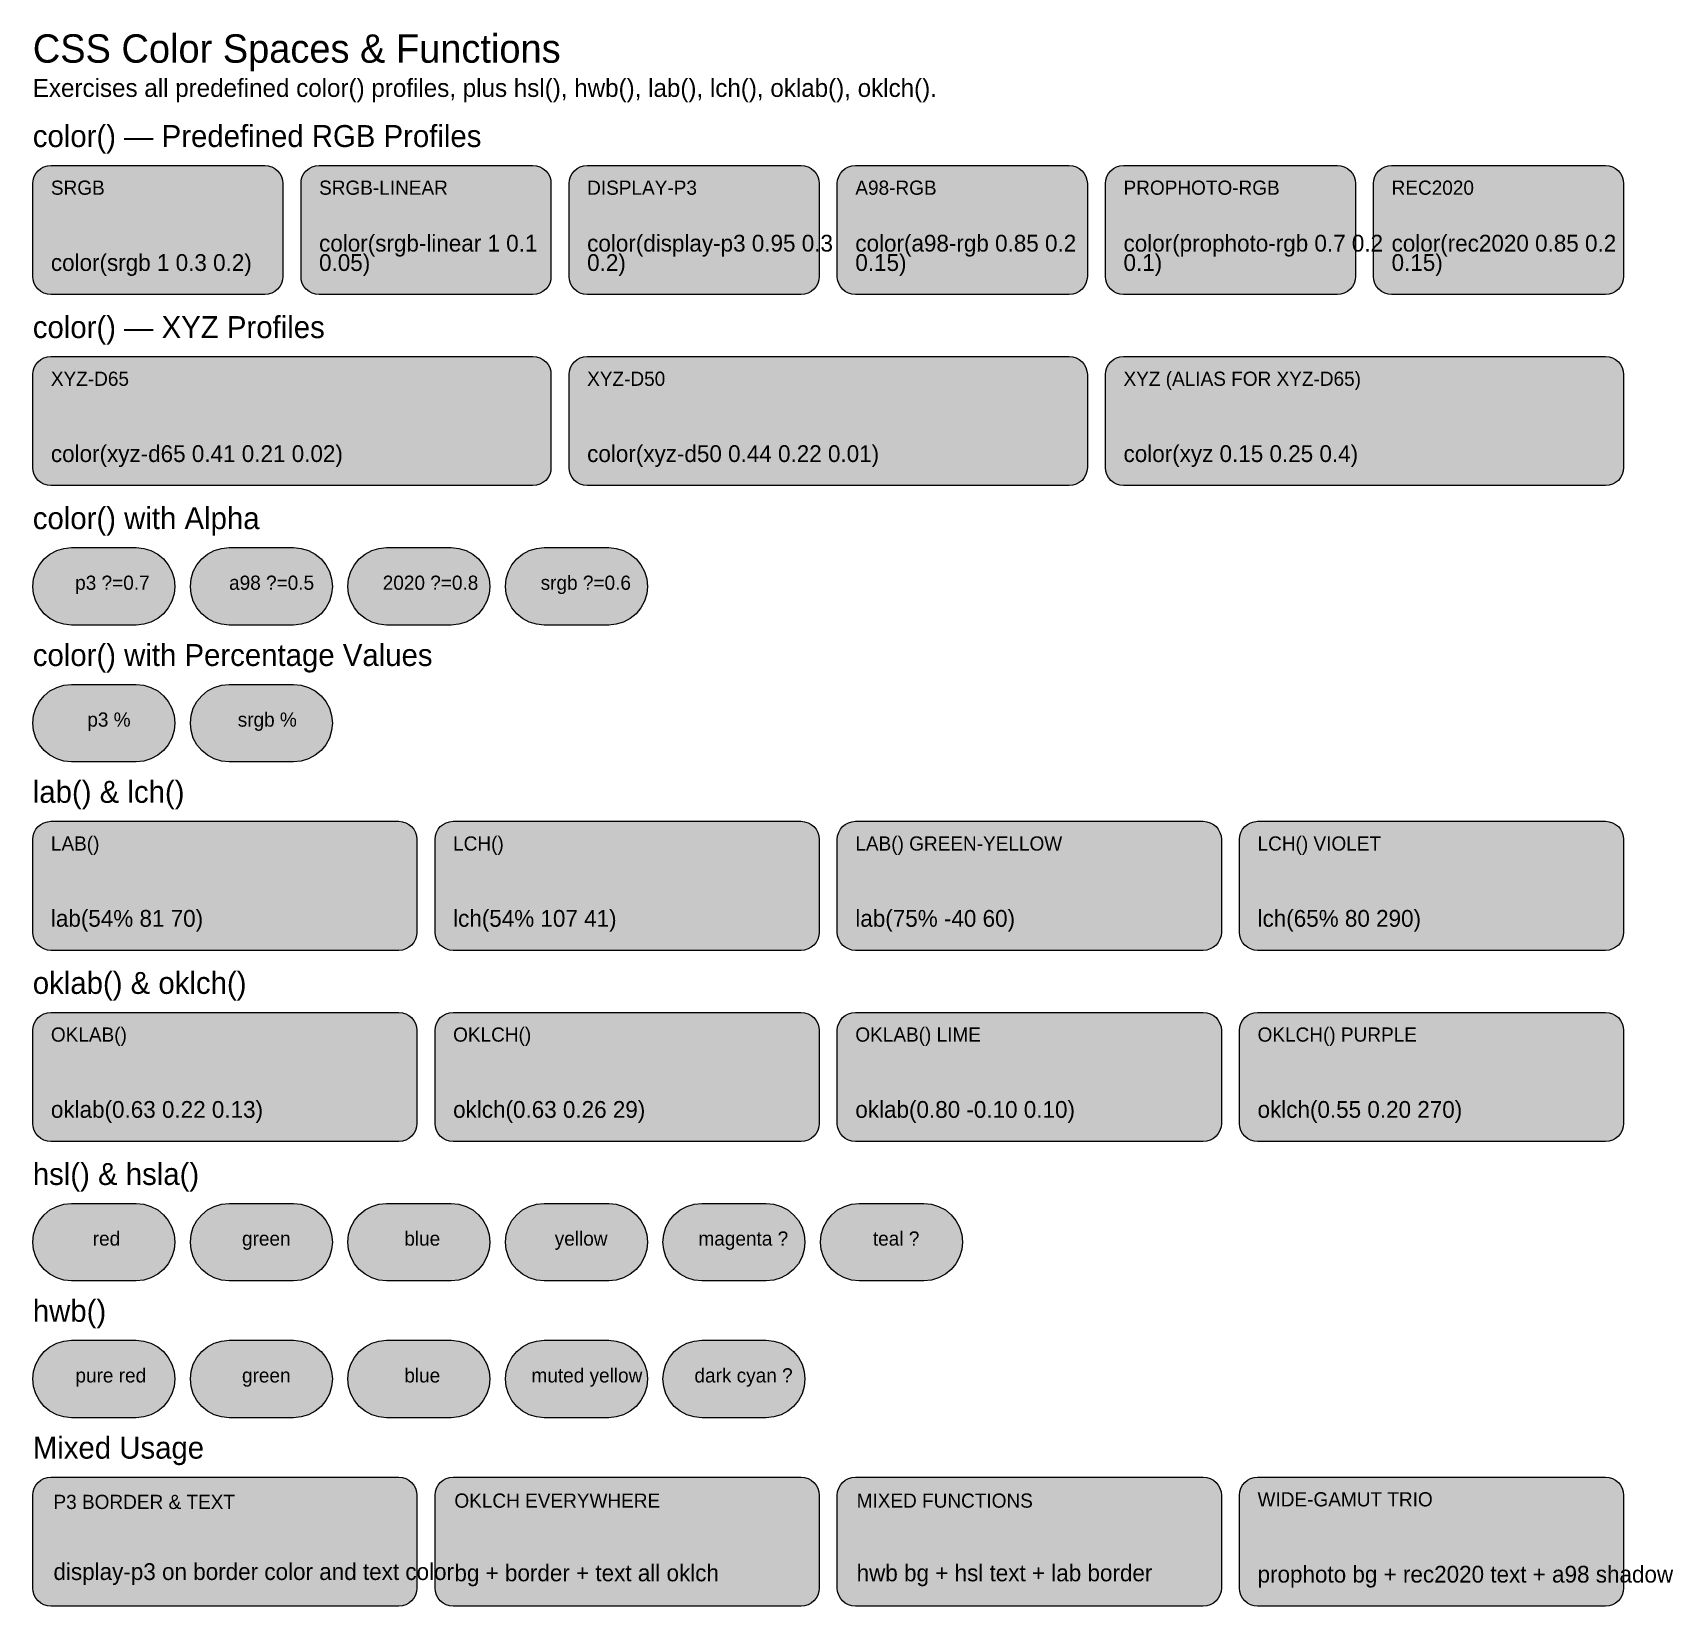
# Model space of a CAD drawing. Extents: x 24 to 1294, y 44 to 1263.
import ezdxf

# ---------------------------------------------------------------- set-up
doc = ezdxf.new("R2010")
doc.units = 0

msp = doc.modelspace()

# ---------------------------------------------------------------- texts
at = {"true_color": 0x1f2937}
for s, height, p in [('CSS Color Spaces & Functions', 22, (24, 1240)), ('Exercises all predefined color() profiles, plus hsl(), hwb(), lab(), lch(), oklab(), oklch().', 14, (24, 1213.5)), ('color() — Predefined RGB Profiles', 17, (24, 1174.7)), ('color() — XYZ Profiles', 17, (24, 1026.7)), ('color() with Alpha', 17, (24, 878.7)), ('color() with Percentage Values', 17, (24, 772.7)), ('lab() & lch()', 17, (24, 666.7)), ('oklab() & oklch()', 17, (24, 518.7)), ('hsl() & hsla()', 17, (24, 370.7)), ('hwb()', 17, (24, 264.7)), ('Mixed Usage', 17, (24, 158.7))]:
    msp.add_text(s, height=height, dxfattribs=at).set_placement(p)
at = {"true_color": 0xffffff}
for s, height, p in [('SRGB', 11, (38, 1137.7)), ('SRGB-LINEAR', 11, (245.7, 1137.7)), ('DISPLAY-P3', 11, (453.3, 1137.7)), ('A98-RGB', 11, (661, 1137.7)), ('PROPHOTO-RGB', 11, (868.7, 1137.7)), ('REC2020', 11, (1076.3, 1137.7)), ('color(srgb-linear 1 0.1', 13, (245.7, 1093.7)), ('color(display-p3 0.95 0.3', 13, (453.3, 1093.7)), ('color(a98-rgb 0.85 0.2', 13, (661, 1093.7)), ('color(prophoto-rgb 0.7 0.2', 13, (868.7, 1093.7)), ('color(rec2020 0.85 0.2', 13, (1076.3, 1093.7)), ('color(srgb 1 0.3 0.2)', 13, (38, 1078.7)), ('0.05)', 13, (245.7, 1078.7)), ('0.2)', 13, (453.3, 1078.7)), ('0.15)', 13, (661, 1078.7)), ('0.1)', 13, (868.7, 1078.7)), ('0.15)', 13, (1076.3, 1078.7)), ('XYZ-D65', 11, (38, 989.7)), ('XYZ-D50', 11, (453.3, 989.7)), ('XYZ (ALIAS FOR XYZ-D65)', 11, (868.7, 989.7)), ('color(xyz-d65 0.41 0.21 0.02)', 13, (38, 930.7)), ('color(xyz-d50 0.44 0.22 0.01)', 13, (453.3, 930.7)), ('color(xyz 0.15 0.25 0.4)', 13, (868.7, 930.7)), ('p3 ?=0.7', 11, (56.8, 831.7)), ('a98 ?=0.5', 11, (176, 831.7)), ('2020 ?=0.8', 11, (295, 831.7)), ('srgb ?=0.6', 11, (417.3, 831.7)), ('srgb %', 11, (182.7, 725.7)), ('p3 %', 11, (66.2, 725.7)), ('LAB()', 11, (38, 629.7)), ('LCH()', 11, (349.5, 629.7)), ('LCH() VIOLET', 11, (972.5, 629.7)), ('lab(54% 81 70)', 13, (38, 570.7)), ('lch(54% 107 41)', 13, (349.5, 570.7)), ('lch(65% 80 290)', 13, (972.5, 570.7)), ('OKLAB()', 11, (38, 481.7)), ('OKLCH()', 11, (349.5, 481.7)), ('OKLCH() PURPLE', 11, (972.5, 481.7)), ('oklab(0.63 0.22 0.13)', 13, (38, 422.7)), ('oklch(0.63 0.26 29)', 13, (349.5, 422.7)), ('oklch(0.55 0.20 270)', 13, (972.5, 422.7)), ('red', 11, (70.4, 323.7)), ('green', 11, (186, 323.7)), ('blue', 11, (311.7, 323.7)), ('magenta ?', 11, (539.5, 323.7)), ('teal ?', 11, (674.6, 323.7)), ('pure red', 11, (57, 217.7)), ('blue', 11, (311.7, 217.7)), ('dark cyan ?', 11, (536.4, 217.7)), ('green', 11, (186, 217.7))]:
    msp.add_text(s, height=height, dxfattribs=at).set_placement(p)
at = {"true_color": 0x111111}
for s, height, p in [('LAB() GREEN-YELLOW', 11, (661, 629.7)), ('lab(75% -40 60)', 13, (661, 570.7)), ('OKLAB() LIME', 11, (661, 481.7)), ('oklab(0.80 -0.10 0.10)', 13, (661, 422.7)), ('yellow', 11, (428.2, 323.7)), ('muted yellow', 11, (410.2, 217.7))]:
    msp.add_text(s, height=height, dxfattribs=at).set_placement(p)
at = {"true_color": 0xa80021}
for s, height, p in [('P3 BORDER & TEXT', 11, (40, 119.7)), ('display-p3 on border color and text color', 13, (40, 64.7))]:
    msp.add_text(s, height=height, dxfattribs=at).set_placement(p)
at = {"true_color": 0x55120b}
for s, height, p in [('OKLCH EVERYWHERE', 11, (350.5, 120.7)), ('bg + border + text all oklch', 13, (350.5, 63.7))]:
    msp.add_text(s, height=height, dxfattribs=at).set_placement(p)
at = {"true_color": 0xffffb3}
for s, height, p in [('MIXED FUNCTIONS', 11, (662, 120.7)), ('hwb bg + hsl text + lab border', 13, (662, 63.7))]:
    msp.add_text(s, height=height, dxfattribs=at).set_placement(p)
at = {"true_color": 0xf5f4da}
for s, height, p in [('WIDE-GAMUT TRIO', 11, (972.5, 121.7)), ('prophoto bg + rec2020 text + a98 shadow', 13, (972.5, 62.7))]:
    msp.add_text(s, height=height, dxfattribs=at).set_placement(p)

# ---------------------------------------------------------------- hatches: boundary and pattern name
at = {"true_color": 0xff4d33}
msp.add_hatch(color=256, dxfattribs=at).paths.add_polyline_path([(38, 1160.4), (203.7, 1160.4), (203.7, 1160.4), (206.4, 1160.1), (209, 1159.3), (211.4, 1158), (213.6, 1156.3), (215.3, 1154.2), (216.6, 1151.8), (217.4, 1149.1), (217.7, 1146.4), (217.7, 1074.4), (217.7, 1074.4), (217.4, 1071.7), (216.6, 1069), (215.3, 1066.6), (213.6, 1064.5), (211.4, 1062.8), (209, 1061.5), (206.4, 1060.7), (203.7, 1060.4), (38, 1060.4), (38, 1060.4), (35.3, 1060.7), (32.6, 1061.5), (30.2, 1062.8), (28.1, 1064.5), (26.4, 1066.6), (25.1, 1069), (24.3, 1071.7), (24, 1074.4), (24, 1146.4), (24, 1146.4), (24.3, 1149.1), (25.1, 1151.8), (26.4, 1154.2), (28.1, 1156.3), (30.2, 1158), (32.6, 1159.3), (35.3, 1160.1), (38, 1160.4)], flags=0)
at = {"true_color": 0xff593f}
msp.add_hatch(color=256, dxfattribs=at).paths.add_polyline_path([(245.7, 1160.4), (411.3, 1160.4), (411.3, 1160.4), (414.1, 1160.1), (416.7, 1159.3), (419.1, 1158), (421.2, 1156.3), (423, 1154.2), (424.3, 1151.8), (425.1, 1149.1), (425.3, 1146.4), (425.3, 1074.4), (425.3, 1074.4), (425.1, 1071.7), (424.3, 1069), (423, 1066.6), (421.2, 1064.5), (419.1, 1062.8), (416.7, 1061.5), (414.1, 1060.7), (411.3, 1060.4), (245.7, 1060.4), (245.7, 1060.4), (242.9, 1060.7), (240.3, 1061.5), (237.9, 1062.8), (235.8, 1064.5), (234, 1066.6), (232.7, 1069), (231.9, 1071.7), (231.7, 1074.4), (231.7, 1146.4), (231.7, 1146.4), (231.9, 1149.1), (232.7, 1151.8), (234, 1154.2), (235.8, 1156.3), (237.9, 1158), (240.3, 1159.3), (242.9, 1160.1), (245.7, 1160.4)], flags=0)
at = {"true_color": 0xff381e}
msp.add_hatch(color=256, dxfattribs=at).paths.add_polyline_path([(453.3, 1160.4), (619, 1160.4), (619, 1160.4), (621.7, 1160.1), (624.4, 1159.3), (626.8, 1158), (628.9, 1156.3), (630.6, 1154.2), (631.9, 1151.8), (632.7, 1149.1), (633, 1146.4), (633, 1074.4), (633, 1074.4), (632.7, 1071.7), (631.9, 1069), (630.6, 1066.6), (628.9, 1064.5), (626.8, 1062.8), (624.4, 1061.5), (621.7, 1060.7), (619, 1060.4), (453.3, 1060.4), (453.3, 1060.4), (450.6, 1060.7), (448, 1061.5), (445.6, 1062.8), (443.4, 1064.5), (441.7, 1066.6), (440.4, 1069), (439.6, 1071.7), (439.3, 1074.4), (439.3, 1146.4), (439.3, 1146.4), (439.6, 1149.1), (440.4, 1151.8), (441.7, 1154.2), (443.4, 1156.3), (445.6, 1158), (448, 1159.3), (450.6, 1160.1), (453.3, 1160.4)], flags=0)
at = {"true_color": 0xfb3021}
msp.add_hatch(color=256, dxfattribs=at).paths.add_polyline_path([(661, 1160.4), (826.7, 1160.4), (826.7, 1160.4), (829.4, 1160.1), (832, 1159.3), (834.4, 1158), (836.6, 1156.3), (838.3, 1154.2), (839.6, 1151.8), (840.4, 1149.1), (840.7, 1146.4), (840.7, 1074.4), (840.7, 1074.4), (840.4, 1071.7), (839.6, 1069), (838.3, 1066.6), (836.6, 1064.5), (834.4, 1062.8), (832, 1061.5), (829.4, 1060.7), (826.7, 1060.4), (661, 1060.4), (661, 1060.4), (658.3, 1060.7), (655.6, 1061.5), (653.2, 1062.8), (651.1, 1064.5), (649.4, 1066.6), (648.1, 1069), (647.3, 1071.7), (647, 1074.4), (647, 1146.4), (647, 1146.4), (647.3, 1149.1), (648.1, 1151.8), (649.4, 1154.2), (651.1, 1156.3), (653.2, 1158), (655.6, 1159.3), (658.3, 1160.1), (661, 1160.4)], flags=0)
at = {"true_color": 0xff0011}
msp.add_hatch(color=256, dxfattribs=at).paths.add_polyline_path([(868.7, 1160.4), (1034.3, 1160.4), (1034.3, 1160.4), (1037.1, 1160.1), (1039.7, 1159.3), (1042.1, 1158), (1044.2, 1156.3), (1046, 1154.2), (1047.3, 1151.8), (1048.1, 1149.1), (1048.3, 1146.4), (1048.3, 1074.4), (1048.3, 1074.4), (1048.1, 1071.7), (1047.3, 1069), (1046, 1066.6), (1044.2, 1064.5), (1042.1, 1062.8), (1039.7, 1061.5), (1037.1, 1060.7), (1034.3, 1060.4), (868.7, 1060.4), (868.7, 1060.4), (865.9, 1060.7), (863.3, 1061.5), (860.9, 1062.8), (858.8, 1064.5), (857, 1066.6), (855.7, 1069), (854.9, 1071.7), (854.7, 1074.4), (854.7, 1146.4), (854.7, 1146.4), (854.9, 1149.1), (855.7, 1151.8), (857, 1154.2), (858.8, 1156.3), (860.9, 1158), (863.3, 1159.3), (865.9, 1160.1), (868.7, 1160.4)], flags=0)
at = {"true_color": 0xff002a}
msp.add_hatch(color=256, dxfattribs=at).paths.add_polyline_path([(1076.3, 1160.4), (1242, 1160.4), (1242, 1160.4), (1244.7, 1160.1), (1247.4, 1159.3), (1249.8, 1158), (1251.9, 1156.3), (1253.6, 1154.2), (1254.9, 1151.8), (1255.7, 1149.1), (1256, 1146.4), (1256, 1074.4), (1256, 1074.4), (1255.7, 1071.7), (1254.9, 1069), (1253.6, 1066.6), (1251.9, 1064.5), (1249.8, 1062.8), (1247.4, 1061.5), (1244.7, 1060.7), (1242, 1060.4), (1076.3, 1060.4), (1076.3, 1060.4), (1073.6, 1060.7), (1071, 1061.5), (1068.6, 1062.8), (1066.4, 1064.5), (1064.7, 1066.6), (1063.4, 1069), (1062.6, 1071.7), (1062.3, 1074.4), (1062.3, 1146.4), (1062.3, 1146.4), (1062.6, 1149.1), (1063.4, 1151.8), (1064.7, 1154.2), (1066.4, 1156.3), (1068.6, 1158), (1071, 1159.3), (1073.6, 1160.1), (1076.3, 1160.4)], flags=0)
at = {"true_color": 0xff0004}
msp.add_hatch(color=256, dxfattribs=at).paths.add_polyline_path([(38, 1012.4), (411.3, 1012.4), (411.3, 1012.4), (414.1, 1012.1), (416.7, 1011.3), (419.1, 1010), (421.2, 1008.3), (423, 1006.2), (424.3, 1003.8), (425.1, 1001.1), (425.3, 998.4), (425.3, 926.4), (425.3, 926.4), (425.1, 923.7), (424.3, 921), (423, 918.6), (421.2, 916.5), (419.1, 914.8), (416.7, 913.5), (414.1, 912.7), (411.3, 912.4), (38, 912.4), (38, 912.4), (35.3, 912.7), (32.6, 913.5), (30.2, 914.8), (28.1, 916.5), (26.4, 918.6), (25.1, 921), (24.3, 923.7), (24, 926.4), (24, 998.4), (24, 998.4), (24.3, 1001.1), (25.1, 1003.8), (26.4, 1006.2), (28.1, 1008.3), (30.2, 1010), (32.6, 1011.3), (35.3, 1012.1), (38, 1012.4)], flags=0)
at = {"true_color": 0xff0000}
for points in [[(453.3, 1012.4), (826.7, 1012.4), (826.7, 1012.4), (829.4, 1012.1), (832, 1011.3), (834.4, 1010), (836.6, 1008.3), (838.3, 1006.2), (839.6, 1003.8), (840.4, 1001.1), (840.7, 998.4), (840.7, 926.4), (840.7, 926.4), (840.4, 923.7), (839.6, 921), (838.3, 918.6), (836.6, 916.5), (834.4, 914.8), (832, 913.5), (829.4, 912.7), (826.7, 912.4), (453.3, 912.4), (453.3, 912.4), (450.6, 912.7), (448, 913.5), (445.6, 914.8), (443.4, 916.5), (441.7, 918.6), (440.4, 921), (439.6, 923.7), (439.3, 926.4), (439.3, 998.4), (439.3, 998.4), (439.6, 1001.1), (440.4, 1003.8), (441.7, 1006.2), (443.4, 1008.3), (445.6, 1010), (448, 1011.3), (450.6, 1012.1), (453.3, 1012.4)], [(54, 356.4), (104, 356.4), (104, 356.4), (109.9, 355.8), (115.5, 354.1), (120.7, 351.4), (125.2, 347.6), (128.9, 343.1), (131.7, 337.9), (133.4, 332.3), (134, 326.4), (134, 326.4), (134, 326.4), (133.4, 320.6), (131.7, 314.9), (128.9, 309.7), (125.2, 305.2), (120.7, 301.5), (115.5, 298.7), (109.9, 297), (104, 296.4), (54, 296.4), (54, 296.4), (48.1, 297), (42.5, 298.7), (37.3, 301.5), (32.8, 305.2), (29.1, 309.7), (26.3, 314.9), (24.6, 320.6), (24, 326.4), (24, 326.4), (24, 326.4), (24.6, 332.3), (26.3, 337.9), (29.1, 343.1), (32.8, 347.6), (37.3, 351.4), (42.5, 354.1), (48.1, 355.8), (54, 356.4)], [(54, 250.4), (104, 250.4), (104, 250.4), (109.9, 249.8), (115.5, 248.1), (120.7, 245.4), (125.2, 241.6), (128.9, 237.1), (131.7, 231.9), (133.4, 226.3), (134, 220.4), (134, 220.4), (134, 220.4), (133.4, 214.6), (131.7, 208.9), (128.9, 203.7), (125.2, 199.2), (120.7, 195.5), (115.5, 192.7), (109.9, 191), (104, 190.4), (54, 190.4), (54, 190.4), (48.1, 191), (42.5, 192.7), (37.3, 195.5), (32.8, 199.2), (29.1, 203.7), (26.3, 208.9), (24.6, 214.6), (24, 220.4), (24, 220.4), (24, 220.4), (24.6, 226.3), (26.3, 231.9), (29.1, 237.1), (32.8, 241.6), (37.3, 245.4), (42.5, 248.1), (48.1, 249.8), (54, 250.4)]]:
    msp.add_hatch(color=256, dxfattribs=at).paths.add_polyline_path(points, flags=0)
at = {"true_color": 0x009ea6}
msp.add_hatch(color=256, dxfattribs=at).paths.add_polyline_path([(868.7, 1012.4), (1242, 1012.4), (1242, 1012.4), (1244.7, 1012.1), (1247.4, 1011.3), (1249.8, 1010), (1251.9, 1008.3), (1253.6, 1006.2), (1254.9, 1003.8), (1255.7, 1001.1), (1256, 998.4), (1256, 926.4), (1256, 926.4), (1255.7, 923.7), (1254.9, 921), (1253.6, 918.6), (1251.9, 916.5), (1249.8, 914.8), (1247.4, 913.5), (1244.7, 912.7), (1242, 912.4), (868.7, 912.4), (868.7, 912.4), (865.9, 912.7), (863.3, 913.5), (860.9, 914.8), (858.8, 916.5), (857, 918.6), (855.7, 921), (854.9, 923.7), (854.7, 926.4), (854.7, 998.4), (854.7, 998.4), (854.9, 1001.1), (855.7, 1003.8), (857, 1006.2), (858.8, 1008.3), (860.9, 1010), (863.3, 1011.3), (865.9, 1012.1), (868.7, 1012.4)], flags=0)
at = {"true_color": 0x00d058}
msp.add_hatch(color=256, dxfattribs=at).paths.add_polyline_path([(54, 864.4), (104, 864.4), (104, 864.4), (109.9, 863.8), (115.5, 862.1), (120.7, 859.4), (125.2, 855.6), (128.9, 851.1), (131.7, 845.9), (133.4, 840.3), (134, 834.4), (134, 834.4), (134, 834.4), (133.4, 828.6), (131.7, 822.9), (128.9, 817.7), (125.2, 813.2), (120.7, 809.5), (115.5, 806.7), (109.9, 805), (104, 804.4), (54, 804.4), (54, 804.4), (48.1, 805), (42.5, 806.7), (37.3, 809.5), (32.8, 813.2), (29.1, 817.7), (26.3, 822.9), (24.6, 828.6), (24, 834.4), (24, 834.4), (24, 834.4), (24.6, 840.3), (26.3, 845.9), (29.1, 851.1), (32.8, 855.6), (37.3, 859.4), (42.5, 862.1), (48.1, 863.8), (54, 864.4)], flags=0)
at = {"true_color": 0x9513eb}
msp.add_hatch(color=256, dxfattribs=at).paths.add_polyline_path([(176, 864.4), (226, 864.4), (226, 864.4), (231.9, 863.8), (237.5, 862.1), (242.7, 859.4), (247.2, 855.6), (250.9, 851.1), (253.7, 845.9), (255.4, 840.3), (256, 834.4), (256, 834.4), (256, 834.4), (255.4, 828.6), (253.7, 822.9), (250.9, 817.7), (247.2, 813.2), (242.7, 809.5), (237.5, 806.7), (231.9, 805), (226, 804.4), (176, 804.4), (176, 804.4), (170.1, 805), (164.5, 806.7), (159.3, 809.5), (154.8, 813.2), (151.1, 817.7), (148.3, 822.9), (146.6, 828.6), (146, 834.4), (146, 834.4), (146, 834.4), (146.6, 840.3), (148.3, 845.9), (151.1, 851.1), (154.8, 855.6), (159.3, 859.4), (164.5, 862.1), (170.1, 863.8), (176, 864.4)], flags=0)
at = {"true_color": 0x00c31b}
msp.add_hatch(color=256, dxfattribs=at).paths.add_polyline_path([(298, 864.4), (348, 864.4), (348, 864.4), (353.9, 863.8), (359.5, 862.1), (364.7, 859.4), (369.2, 855.6), (372.9, 851.1), (375.7, 845.9), (377.4, 840.3), (378, 834.4), (378, 834.4), (378, 834.4), (377.4, 828.6), (375.7, 822.9), (372.9, 817.7), (369.2, 813.2), (364.7, 809.5), (359.5, 806.7), (353.9, 805), (348, 804.4), (298, 804.4), (298, 804.4), (292.1, 805), (286.5, 806.7), (281.3, 809.5), (276.8, 813.2), (273.1, 817.7), (270.3, 822.9), (268.6, 828.6), (268, 834.4), (268, 834.4), (268, 834.4), (268.6, 840.3), (270.3, 845.9), (273.1, 851.1), (276.8, 855.6), (281.3, 859.4), (286.5, 862.1), (292.1, 863.8), (298, 864.4)], flags=0)
at = {"true_color": 0x1a66f2}
msp.add_hatch(color=256, dxfattribs=at).paths.add_polyline_path([(420, 864.4), (470, 864.4), (470, 864.4), (475.9, 863.8), (481.5, 862.1), (486.7, 859.4), (491.2, 855.6), (494.9, 851.1), (497.7, 845.9), (499.4, 840.3), (500, 834.4), (500, 834.4), (500, 834.4), (499.4, 828.6), (497.7, 822.9), (494.9, 817.7), (491.2, 813.2), (486.7, 809.5), (481.5, 806.7), (475.9, 805), (470, 804.4), (420, 804.4), (420, 804.4), (414.1, 805), (408.5, 806.7), (403.3, 809.5), (398.8, 813.2), (395.1, 817.7), (392.3, 822.9), (390.6, 828.6), (390, 834.4), (390, 834.4), (390, 834.4), (390.6, 840.3), (392.3, 845.9), (395.1, 851.1), (398.8, 855.6), (403.3, 859.4), (408.5, 862.1), (414.1, 863.8), (420, 864.4)], flags=0)
at = {"true_color": 0xf93b21}
msp.add_hatch(color=256, dxfattribs=at).paths.add_polyline_path([(54, 758.4), (104, 758.4), (104, 758.4), (109.9, 757.8), (115.5, 756.1), (120.7, 753.4), (125.2, 749.6), (128.9, 745.1), (131.7, 739.9), (133.4, 734.3), (134, 728.4), (134, 728.4), (134, 728.4), (133.4, 722.6), (131.7, 716.9), (128.9, 711.7), (125.2, 707.2), (120.7, 703.5), (115.5, 700.7), (109.9, 699), (104, 698.4), (54, 698.4), (54, 698.4), (48.1, 699), (42.5, 700.7), (37.3, 703.5), (32.8, 707.2), (29.1, 711.7), (26.3, 716.9), (24.6, 722.6), (24, 728.4), (24, 728.4), (24, 728.4), (24.6, 734.3), (26.3, 739.9), (29.1, 745.1), (32.8, 749.6), (37.3, 753.4), (42.5, 756.1), (48.1, 757.8), (54, 758.4)], flags=0)
at = {"true_color": 0x3399cc}
for points in [[(176, 758.4), (226, 758.4), (226, 758.4), (231.9, 757.8), (237.5, 756.1), (242.7, 753.4), (247.2, 749.6), (250.9, 745.1), (253.7, 739.9), (255.4, 734.3), (256, 728.4), (256, 728.4), (256, 728.4), (255.4, 722.6), (253.7, 716.9), (250.9, 711.7), (247.2, 707.2), (242.7, 703.5), (237.5, 700.7), (231.9, 699), (226, 698.4), (176, 698.4), (176, 698.4), (170.1, 699), (164.5, 700.7), (159.3, 703.5), (154.8, 707.2), (151.1, 711.7), (148.3, 716.9), (146.6, 722.6), (146, 728.4), (146, 728.4), (146, 728.4), (146.6, 734.3), (148.3, 739.9), (151.1, 745.1), (154.8, 749.6), (159.3, 753.4), (164.5, 756.1), (170.1, 757.8), (176, 758.4)], [(664, 356.4), (714, 356.4), (714, 356.4), (719.9, 355.8), (725.5, 354.1), (730.7, 351.4), (735.2, 347.6), (738.9, 343.1), (741.7, 337.9), (743.4, 332.3), (744, 326.4), (744, 326.4), (744, 326.4), (743.4, 320.6), (741.7, 314.9), (738.9, 309.7), (735.2, 305.2), (730.7, 301.5), (725.5, 298.7), (719.9, 297), (714, 296.4), (664, 296.4), (664, 296.4), (658.1, 297), (652.5, 298.7), (647.3, 301.5), (642.8, 305.2), (639.1, 309.7), (636.3, 314.9), (634.6, 320.6), (634, 326.4), (634, 326.4), (634, 326.4), (634.6, 332.3), (636.3, 337.9), (639.1, 343.1), (642.8, 347.6), (647.3, 351.4), (652.5, 354.1), (658.1, 355.8), (664, 356.4)]]:
    msp.add_hatch(color=256, dxfattribs=at).paths.add_polyline_path(points, flags=0)
at = {"true_color": 0xfe0000}
for points in [[(38, 652.4), (307.5, 652.4), (307.5, 652.4), (310.2, 652.1), (312.9, 651.3), (315.3, 650), (317.4, 648.3), (319.1, 646.2), (320.4, 643.8), (321.2, 641.1), (321.5, 638.4), (321.5, 566.4), (321.5, 566.4), (321.2, 563.7), (320.4, 561), (319.1, 558.6), (317.4, 556.5), (315.3, 554.8), (312.9, 553.5), (310.2, 552.7), (307.5, 552.4), (38, 552.4), (38, 552.4), (35.3, 552.7), (32.6, 553.5), (30.2, 554.8), (28.1, 556.5), (26.4, 558.6), (25.1, 561), (24.3, 563.7), (24, 566.4), (24, 638.4), (24, 638.4), (24.3, 641.1), (25.1, 643.8), (26.4, 646.2), (28.1, 648.3), (30.2, 650), (32.6, 651.3), (35.3, 652.1), (38, 652.4)], [(349.5, 652.4), (619, 652.4), (619, 652.4), (621.7, 652.1), (624.4, 651.3), (626.8, 650), (628.9, 648.3), (630.6, 646.2), (631.9, 643.8), (632.7, 641.1), (633, 638.4), (633, 566.4), (633, 566.4), (632.7, 563.7), (631.9, 561), (630.6, 558.6), (628.9, 556.5), (626.8, 554.8), (624.4, 553.5), (621.7, 552.7), (619, 552.4), (349.5, 552.4), (349.5, 552.4), (346.8, 552.7), (344.1, 553.5), (341.7, 554.8), (339.6, 556.5), (337.9, 558.6), (336.6, 561), (335.8, 563.7), (335.5, 566.4), (335.5, 638.4), (335.5, 638.4), (335.8, 641.1), (336.6, 643.8), (337.9, 646.2), (339.6, 648.3), (341.7, 650), (344.1, 651.3), (346.8, 652.1), (349.5, 652.4)]]:
    msp.add_hatch(color=256, dxfattribs=at).paths.add_polyline_path(points, flags=0)
at = {"true_color": 0x84cb3c}
msp.add_hatch(color=256, dxfattribs=at).paths.add_polyline_path([(661, 652.4), (930.5, 652.4), (930.5, 652.4), (933.2, 652.1), (935.9, 651.3), (938.3, 650), (940.4, 648.3), (942.1, 646.2), (943.4, 643.8), (944.2, 641.1), (944.5, 638.4), (944.5, 566.4), (944.5, 566.4), (944.2, 563.7), (943.4, 561), (942.1, 558.6), (940.4, 556.5), (938.3, 554.8), (935.9, 553.5), (933.2, 552.7), (930.5, 552.4), (661, 552.4), (661, 552.4), (658.3, 552.7), (655.6, 553.5), (653.2, 554.8), (651.1, 556.5), (649.4, 558.6), (648.1, 561), (647.3, 563.7), (647, 566.4), (647, 638.4), (647, 638.4), (647.3, 641.1), (648.1, 643.8), (649.4, 646.2), (651.1, 648.3), (653.2, 650), (655.6, 651.3), (658.3, 652.1), (661, 652.4)], flags=0)
at = {"true_color": 0x8691ff}
msp.add_hatch(color=256, dxfattribs=at).paths.add_polyline_path([(972.5, 652.4), (1242, 652.4), (1242, 652.4), (1244.7, 652.1), (1247.4, 651.3), (1249.8, 650), (1251.9, 648.3), (1253.6, 646.2), (1254.9, 643.8), (1255.7, 641.1), (1256, 638.4), (1256, 566.4), (1256, 566.4), (1255.7, 563.7), (1254.9, 561), (1253.6, 558.6), (1251.9, 556.5), (1249.8, 554.8), (1247.4, 553.5), (1244.7, 552.7), (1242, 552.4), (972.5, 552.4), (972.5, 552.4), (969.8, 552.7), (967.1, 553.5), (964.7, 554.8), (962.6, 556.5), (960.9, 558.6), (959.6, 561), (958.8, 563.7), (958.5, 566.4), (958.5, 638.4), (958.5, 638.4), (958.8, 641.1), (959.6, 643.8), (960.9, 646.2), (962.6, 648.3), (964.7, 650), (967.1, 651.3), (969.8, 652.1), (972.5, 652.4)], flags=0)
at = {"true_color": 0xff0f00}
msp.add_hatch(color=256, dxfattribs=at).paths.add_polyline_path([(38, 504.4), (307.5, 504.4), (307.5, 504.4), (310.2, 504.1), (312.9, 503.3), (315.3, 502), (317.4, 500.3), (319.1, 498.2), (320.4, 495.8), (321.2, 493.1), (321.5, 490.4), (321.5, 418.4), (321.5, 418.4), (321.2, 415.7), (320.4, 413), (319.1, 410.6), (317.4, 408.5), (315.3, 406.8), (312.9, 405.5), (310.2, 404.7), (307.5, 404.4), (38, 404.4), (38, 404.4), (35.3, 404.7), (32.6, 405.5), (30.2, 406.8), (28.1, 408.5), (26.4, 410.6), (25.1, 413), (24.3, 415.7), (24, 418.4), (24, 490.4), (24, 490.4), (24.3, 493.1), (25.1, 495.8), (26.4, 498.2), (28.1, 500.3), (30.2, 502), (32.6, 503.3), (35.3, 504.1), (38, 504.4)], flags=0)
at = {"true_color": 0xff0001}
msp.add_hatch(color=256, dxfattribs=at).paths.add_polyline_path([(349.5, 504.4), (619, 504.4), (619, 504.4), (621.7, 504.1), (624.4, 503.3), (626.8, 502), (628.9, 500.3), (630.6, 498.2), (631.9, 495.8), (632.7, 493.1), (633, 490.4), (633, 418.4), (633, 418.4), (632.7, 415.7), (631.9, 413), (630.6, 410.6), (628.9, 408.5), (626.8, 406.8), (624.4, 405.5), (621.7, 404.7), (619, 404.4), (349.5, 404.4), (349.5, 404.4), (346.8, 404.7), (344.1, 405.5), (341.7, 406.8), (339.6, 408.5), (337.9, 410.6), (336.6, 413), (335.8, 415.7), (335.5, 418.4), (335.5, 490.4), (335.5, 490.4), (335.8, 493.1), (336.6, 495.8), (337.9, 498.2), (339.6, 500.3), (341.7, 502), (344.1, 503.3), (346.8, 504.1), (349.5, 504.4)], flags=0)
at = {"true_color": 0x95d272}
msp.add_hatch(color=256, dxfattribs=at).paths.add_polyline_path([(661, 504.4), (930.5, 504.4), (930.5, 504.4), (933.2, 504.1), (935.9, 503.3), (938.3, 502), (940.4, 500.3), (942.1, 498.2), (943.4, 495.8), (944.2, 493.1), (944.5, 490.4), (944.5, 418.4), (944.5, 418.4), (944.2, 415.7), (943.4, 413), (942.1, 410.6), (940.4, 408.5), (938.3, 406.8), (935.9, 405.5), (933.2, 404.7), (930.5, 404.4), (661, 404.4), (661, 404.4), (658.3, 404.7), (655.6, 405.5), (653.2, 406.8), (651.1, 408.5), (649.4, 410.6), (648.1, 413), (647.3, 415.7), (647, 418.4), (647, 490.4), (647, 490.4), (647.3, 493.1), (648.1, 495.8), (649.4, 498.2), (651.1, 500.3), (653.2, 502), (655.6, 503.3), (658.3, 504.1), (661, 504.4)], flags=0)
at = {"true_color": 0x4761e4}
msp.add_hatch(color=256, dxfattribs=at).paths.add_polyline_path([(972.5, 504.4), (1242, 504.4), (1242, 504.4), (1244.7, 504.1), (1247.4, 503.3), (1249.8, 502), (1251.9, 500.3), (1253.6, 498.2), (1254.9, 495.8), (1255.7, 493.1), (1256, 490.4), (1256, 418.4), (1256, 418.4), (1255.7, 415.7), (1254.9, 413), (1253.6, 410.6), (1251.9, 408.5), (1249.8, 406.8), (1247.4, 405.5), (1244.7, 404.7), (1242, 404.4), (972.5, 404.4), (972.5, 404.4), (969.8, 404.7), (967.1, 405.5), (964.7, 406.8), (962.6, 408.5), (960.9, 410.6), (959.6, 413), (958.8, 415.7), (958.5, 418.4), (958.5, 490.4), (958.5, 490.4), (958.8, 493.1), (959.6, 495.8), (960.9, 498.2), (962.6, 500.3), (964.7, 502), (967.1, 503.3), (969.8, 504.1), (972.5, 504.4)], flags=0)
at = {"true_color": 0x14b814}
msp.add_hatch(color=256, dxfattribs=at).paths.add_polyline_path([(176, 356.4), (226, 356.4), (226, 356.4), (231.9, 355.8), (237.5, 354.1), (242.7, 351.4), (247.2, 347.6), (250.9, 343.1), (253.7, 337.9), (255.4, 332.3), (256, 326.4), (256, 326.4), (256, 326.4), (255.4, 320.6), (253.7, 314.9), (250.9, 309.7), (247.2, 305.2), (242.7, 301.5), (237.5, 298.7), (231.9, 297), (226, 296.4), (176, 296.4), (176, 296.4), (170.1, 297), (164.5, 298.7), (159.3, 301.5), (154.8, 305.2), (151.1, 309.7), (148.3, 314.9), (146.6, 320.6), (146, 326.4), (146, 326.4), (146, 326.4), (146.6, 332.3), (148.3, 337.9), (151.1, 343.1), (154.8, 347.6), (159.3, 351.4), (164.5, 354.1), (170.1, 355.8), (176, 356.4)], flags=0)
at = {"true_color": 0x3d3df5}
msp.add_hatch(color=256, dxfattribs=at).paths.add_polyline_path([(298, 356.4), (348, 356.4), (348, 356.4), (353.9, 355.8), (359.5, 354.1), (364.7, 351.4), (369.2, 347.6), (372.9, 343.1), (375.7, 337.9), (377.4, 332.3), (378, 326.4), (378, 326.4), (378, 326.4), (377.4, 320.6), (375.7, 314.9), (372.9, 309.7), (369.2, 305.2), (364.7, 301.5), (359.5, 298.7), (353.9, 297), (348, 296.4), (298, 296.4), (298, 296.4), (292.1, 297), (286.5, 298.7), (281.3, 301.5), (276.8, 305.2), (273.1, 309.7), (270.3, 314.9), (268.6, 320.6), (268, 326.4), (268, 326.4), (268, 326.4), (268.6, 332.3), (270.3, 337.9), (273.1, 343.1), (276.8, 347.6), (281.3, 351.4), (286.5, 354.1), (292.1, 355.8), (298, 356.4)], flags=0)
at = {"true_color": 0xffff00}
msp.add_hatch(color=256, dxfattribs=at).paths.add_polyline_path([(420, 356.4), (470, 356.4), (470, 356.4), (475.9, 355.8), (481.5, 354.1), (486.7, 351.4), (491.2, 347.6), (494.9, 343.1), (497.7, 337.9), (499.4, 332.3), (500, 326.4), (500, 326.4), (500, 326.4), (499.4, 320.6), (497.7, 314.9), (494.9, 309.7), (491.2, 305.2), (486.7, 301.5), (481.5, 298.7), (475.9, 297), (470, 296.4), (420, 296.4), (420, 296.4), (414.1, 297), (408.5, 298.7), (403.3, 301.5), (398.8, 305.2), (395.1, 309.7), (392.3, 314.9), (390.6, 320.6), (390, 326.4), (390, 326.4), (390, 326.4), (390.6, 332.3), (392.3, 337.9), (395.1, 343.1), (398.8, 347.6), (403.3, 351.4), (408.5, 354.1), (414.1, 355.8), (420, 356.4)], flags=0)
at = {"true_color": 0xdd3cdd}
msp.add_hatch(color=256, dxfattribs=at).paths.add_polyline_path([(542, 356.4), (592, 356.4), (592, 356.4), (597.9, 355.8), (603.5, 354.1), (608.7, 351.4), (613.2, 347.6), (616.9, 343.1), (619.7, 337.9), (621.4, 332.3), (622, 326.4), (622, 326.4), (622, 326.4), (621.4, 320.6), (619.7, 314.9), (616.9, 309.7), (613.2, 305.2), (608.7, 301.5), (603.5, 298.7), (597.9, 297), (592, 296.4), (542, 296.4), (542, 296.4), (536.1, 297), (530.5, 298.7), (525.3, 301.5), (520.8, 305.2), (517.1, 309.7), (514.3, 314.9), (512.6, 320.6), (512, 326.4), (512, 326.4), (512, 326.4), (512.6, 332.3), (514.3, 337.9), (517.1, 343.1), (520.8, 347.6), (525.3, 351.4), (530.5, 354.1), (536.1, 355.8), (542, 356.4)], flags=0)
at = {"true_color": 0x1ae61a}
msp.add_hatch(color=256, dxfattribs=at).paths.add_polyline_path([(176, 250.4), (226, 250.4), (226, 250.4), (231.9, 249.8), (237.5, 248.1), (242.7, 245.4), (247.2, 241.6), (250.9, 237.1), (253.7, 231.9), (255.4, 226.3), (256, 220.4), (256, 220.4), (256, 220.4), (255.4, 214.6), (253.7, 208.9), (250.9, 203.7), (247.2, 199.2), (242.7, 195.5), (237.5, 192.7), (231.9, 191), (226, 190.4), (176, 190.4), (176, 190.4), (170.1, 191), (164.5, 192.7), (159.3, 195.5), (154.8, 199.2), (151.1, 203.7), (148.3, 208.9), (146.6, 214.6), (146, 220.4), (146, 220.4), (146, 220.4), (146.6, 226.3), (148.3, 231.9), (151.1, 237.1), (154.8, 241.6), (159.3, 245.4), (164.5, 248.1), (170.1, 249.8), (176, 250.4)], flags=0)
at = {"true_color": 0x3333cc}
msp.add_hatch(color=256, dxfattribs=at).paths.add_polyline_path([(298, 250.4), (348, 250.4), (348, 250.4), (353.9, 249.8), (359.5, 248.1), (364.7, 245.4), (369.2, 241.6), (372.9, 237.1), (375.7, 231.9), (377.4, 226.3), (378, 220.4), (378, 220.4), (378, 220.4), (377.4, 214.6), (375.7, 208.9), (372.9, 203.7), (369.2, 199.2), (364.7, 195.5), (359.5, 192.7), (353.9, 191), (348, 190.4), (298, 190.4), (298, 190.4), (292.1, 191), (286.5, 192.7), (281.3, 195.5), (276.8, 199.2), (273.1, 203.7), (270.3, 208.9), (268.6, 214.6), (268, 220.4), (268, 220.4), (268, 220.4), (268.6, 226.3), (270.3, 231.9), (273.1, 237.1), (276.8, 241.6), (281.3, 245.4), (286.5, 248.1), (292.1, 249.8), (298, 250.4)], flags=0)
at = {"true_color": 0xe6e64d}
msp.add_hatch(color=256, dxfattribs=at).paths.add_polyline_path([(420, 250.4), (470, 250.4), (470, 250.4), (475.9, 249.8), (481.5, 248.1), (486.7, 245.4), (491.2, 241.6), (494.9, 237.1), (497.7, 231.9), (499.4, 226.3), (500, 220.4), (500, 220.4), (500, 220.4), (499.4, 214.6), (497.7, 208.9), (494.9, 203.7), (491.2, 199.2), (486.7, 195.5), (481.5, 192.7), (475.9, 191), (470, 190.4), (420, 190.4), (420, 190.4), (414.1, 191), (408.5, 192.7), (403.3, 195.5), (398.8, 199.2), (395.1, 203.7), (392.3, 208.9), (390.6, 214.6), (390, 220.4), (390, 220.4), (390, 220.4), (390.6, 226.3), (392.3, 231.9), (395.1, 237.1), (398.8, 241.6), (403.3, 245.4), (408.5, 248.1), (414.1, 249.8), (420, 250.4)], flags=0)
at = {"true_color": 0x00b3b3}
msp.add_hatch(color=256, dxfattribs=at).paths.add_polyline_path([(542, 250.4), (592, 250.4), (592, 250.4), (597.9, 249.8), (603.5, 248.1), (608.7, 245.4), (613.2, 241.6), (616.9, 237.1), (619.7, 231.9), (621.4, 226.3), (622, 220.4), (622, 220.4), (622, 220.4), (621.4, 214.6), (619.7, 208.9), (616.9, 203.7), (613.2, 199.2), (608.7, 195.5), (603.5, 192.7), (597.9, 191), (592, 190.4), (542, 190.4), (542, 190.4), (536.1, 191), (530.5, 192.7), (525.3, 195.5), (520.8, 199.2), (517.1, 203.7), (514.3, 208.9), (512.6, 214.6), (512, 220.4), (512, 220.4), (512, 220.4), (512.6, 226.3), (514.3, 231.9), (517.1, 237.1), (520.8, 241.6), (525.3, 245.4), (530.5, 248.1), (536.1, 249.8), (542, 250.4)], flags=0)
at = {"true_color": 0xffffff}
msp.add_hatch(color=256, dxfattribs=at).paths.add_polyline_path([(38, 144.4), (307.5, 144.4), (307.5, 144.4), (310.2, 144.1), (312.9, 143.3), (315.3, 142), (317.4, 140.3), (319.1, 138.2), (320.4, 135.8), (321.2, 133.1), (321.5, 130.4), (321.5, 58.4), (321.5, 58.4), (321.2, 55.7), (320.4, 53), (319.1, 50.6), (317.4, 48.5), (315.3, 46.8), (312.9, 45.5), (310.2, 44.7), (307.5, 44.4), (38, 44.4), (38, 44.4), (35.3, 44.7), (32.6, 45.5), (30.2, 46.8), (28.1, 48.5), (26.4, 50.6), (25.1, 53), (24.3, 55.7), (24, 58.4), (24, 130.4), (24, 130.4), (24.3, 133.1), (25.1, 135.8), (26.4, 138.2), (28.1, 140.3), (30.2, 142), (32.6, 143.3), (35.3, 144.1), (38, 144.4)], flags=0)
at = {"true_color": 0xefe4c7}
msp.add_hatch(color=256, dxfattribs=at).paths.add_polyline_path([(349.5, 144.4), (619, 144.4), (619, 144.4), (621.7, 144.1), (624.4, 143.3), (626.8, 142), (628.9, 140.3), (630.6, 138.2), (631.9, 135.8), (632.7, 133.1), (633, 130.4), (633, 58.4), (633, 58.4), (632.7, 55.7), (631.9, 53), (630.6, 50.6), (628.9, 48.5), (626.8, 46.8), (624.4, 45.5), (621.7, 44.7), (619, 44.4), (349.5, 44.4), (349.5, 44.4), (346.8, 44.7), (344.1, 45.5), (341.7, 46.8), (339.6, 48.5), (337.9, 50.6), (336.6, 53), (335.8, 55.7), (335.5, 58.4), (335.5, 130.4), (335.5, 130.4), (335.8, 133.1), (336.6, 135.8), (337.9, 138.2), (339.6, 140.3), (341.7, 142), (344.1, 143.3), (346.8, 144.1), (349.5, 144.4)], flags=0)
at = {"true_color": 0x0d79e6}
msp.add_hatch(color=256, dxfattribs=at).paths.add_polyline_path([(661, 144.4), (930.5, 144.4), (930.5, 144.4), (933.2, 144.1), (935.9, 143.3), (938.3, 142), (940.4, 140.3), (942.1, 138.2), (943.4, 135.8), (944.2, 133.1), (944.5, 130.4), (944.5, 58.4), (944.5, 58.4), (944.2, 55.7), (943.4, 53), (942.1, 50.6), (940.4, 48.5), (938.3, 46.8), (935.9, 45.5), (933.2, 44.7), (930.5, 44.4), (661, 44.4), (661, 44.4), (658.3, 44.7), (655.6, 45.5), (653.2, 46.8), (651.1, 48.5), (649.4, 50.6), (648.1, 53), (647.3, 55.7), (647, 58.4), (647, 130.4), (647, 130.4), (647.3, 133.1), (648.1, 135.8), (649.4, 138.2), (651.1, 140.3), (653.2, 142), (655.6, 143.3), (658.3, 144.1), (661, 144.4)], flags=0)
at = {"true_color": 0xb5611d}
msp.add_hatch(color=256, dxfattribs=at).paths.add_polyline_path([(972.5, 144.4), (1242, 144.4), (1242, 144.4), (1244.7, 144.1), (1247.4, 143.3), (1249.8, 142), (1251.9, 140.3), (1253.6, 138.2), (1254.9, 135.8), (1255.7, 133.1), (1256, 130.4), (1256, 58.4), (1256, 58.4), (1255.7, 55.7), (1254.9, 53), (1253.6, 50.6), (1251.9, 48.5), (1249.8, 46.8), (1247.4, 45.5), (1244.7, 44.7), (1242, 44.4), (972.5, 44.4), (972.5, 44.4), (969.8, 44.7), (967.1, 45.5), (964.7, 46.8), (962.6, 48.5), (960.9, 50.6), (959.6, 53), (958.8, 55.7), (958.5, 58.4), (958.5, 130.4), (958.5, 130.4), (958.8, 133.1), (959.6, 135.8), (960.9, 138.2), (962.6, 140.3), (964.7, 142), (967.1, 143.3), (969.8, 144.1), (972.5, 144.4)], flags=0)

# ---------------------------------------------------------------- linework, layer by layer
at = {"true_color": 0x000000}
for points in [[(38, 1160.4), (203.7, 1160.4), (203.7, 1160.4), (206.4, 1160.1), (209, 1159.3), (211.4, 1158), (213.6, 1156.3), (215.3, 1154.2), (216.6, 1151.8), (217.4, 1149.1), (217.7, 1146.4), (217.7, 1074.4), (217.7, 1074.4), (217.4, 1071.7), (216.6, 1069), (215.3, 1066.6), (213.6, 1064.5), (211.4, 1062.8), (209, 1061.5), (206.4, 1060.7), (203.7, 1060.4), (38, 1060.4), (38, 1060.4), (35.3, 1060.7), (32.6, 1061.5), (30.2, 1062.8), (28.1, 1064.5), (26.4, 1066.6), (25.1, 1069), (24.3, 1071.7), (24, 1074.4), (24, 1146.4), (24, 1146.4), (24.3, 1149.1), (25.1, 1151.8), (26.4, 1154.2), (28.1, 1156.3), (30.2, 1158), (32.6, 1159.3), (35.3, 1160.1), (38, 1160.4)], [(245.7, 1160.4), (411.3, 1160.4), (411.3, 1160.4), (414.1, 1160.1), (416.7, 1159.3), (419.1, 1158), (421.2, 1156.3), (423, 1154.2), (424.3, 1151.8), (425.1, 1149.1), (425.3, 1146.4), (425.3, 1074.4), (425.3, 1074.4), (425.1, 1071.7), (424.3, 1069), (423, 1066.6), (421.2, 1064.5), (419.1, 1062.8), (416.7, 1061.5), (414.1, 1060.7), (411.3, 1060.4), (245.7, 1060.4), (245.7, 1060.4), (242.9, 1060.7), (240.3, 1061.5), (237.9, 1062.8), (235.8, 1064.5), (234, 1066.6), (232.7, 1069), (231.9, 1071.7), (231.7, 1074.4), (231.7, 1146.4), (231.7, 1146.4), (231.9, 1149.1), (232.7, 1151.8), (234, 1154.2), (235.8, 1156.3), (237.9, 1158), (240.3, 1159.3), (242.9, 1160.1), (245.7, 1160.4)], [(453.3, 1160.4), (619, 1160.4), (619, 1160.4), (621.7, 1160.1), (624.4, 1159.3), (626.8, 1158), (628.9, 1156.3), (630.6, 1154.2), (631.9, 1151.8), (632.7, 1149.1), (633, 1146.4), (633, 1074.4), (633, 1074.4), (632.7, 1071.7), (631.9, 1069), (630.6, 1066.6), (628.9, 1064.5), (626.8, 1062.8), (624.4, 1061.5), (621.7, 1060.7), (619, 1060.4), (453.3, 1060.4), (453.3, 1060.4), (450.6, 1060.7), (448, 1061.5), (445.6, 1062.8), (443.4, 1064.5), (441.7, 1066.6), (440.4, 1069), (439.6, 1071.7), (439.3, 1074.4), (439.3, 1146.4), (439.3, 1146.4), (439.6, 1149.1), (440.4, 1151.8), (441.7, 1154.2), (443.4, 1156.3), (445.6, 1158), (448, 1159.3), (450.6, 1160.1), (453.3, 1160.4)], [(661, 1160.4), (826.7, 1160.4), (826.7, 1160.4), (829.4, 1160.1), (832, 1159.3), (834.4, 1158), (836.6, 1156.3), (838.3, 1154.2), (839.6, 1151.8), (840.4, 1149.1), (840.7, 1146.4), (840.7, 1074.4), (840.7, 1074.4), (840.4, 1071.7), (839.6, 1069), (838.3, 1066.6), (836.6, 1064.5), (834.4, 1062.8), (832, 1061.5), (829.4, 1060.7), (826.7, 1060.4), (661, 1060.4), (661, 1060.4), (658.3, 1060.7), (655.6, 1061.5), (653.2, 1062.8), (651.1, 1064.5), (649.4, 1066.6), (648.1, 1069), (647.3, 1071.7), (647, 1074.4), (647, 1146.4), (647, 1146.4), (647.3, 1149.1), (648.1, 1151.8), (649.4, 1154.2), (651.1, 1156.3), (653.2, 1158), (655.6, 1159.3), (658.3, 1160.1), (661, 1160.4)], [(868.7, 1160.4), (1034.3, 1160.4), (1034.3, 1160.4), (1037.1, 1160.1), (1039.7, 1159.3), (1042.1, 1158), (1044.2, 1156.3), (1046, 1154.2), (1047.3, 1151.8), (1048.1, 1149.1), (1048.3, 1146.4), (1048.3, 1074.4), (1048.3, 1074.4), (1048.1, 1071.7), (1047.3, 1069), (1046, 1066.6), (1044.2, 1064.5), (1042.1, 1062.8), (1039.7, 1061.5), (1037.1, 1060.7), (1034.3, 1060.4), (868.7, 1060.4), (868.7, 1060.4), (865.9, 1060.7), (863.3, 1061.5), (860.9, 1062.8), (858.8, 1064.5), (857, 1066.6), (855.7, 1069), (854.9, 1071.7), (854.7, 1074.4), (854.7, 1146.4), (854.7, 1146.4), (854.9, 1149.1), (855.7, 1151.8), (857, 1154.2), (858.8, 1156.3), (860.9, 1158), (863.3, 1159.3), (865.9, 1160.1), (868.7, 1160.4)], [(1076.3, 1160.4), (1242, 1160.4), (1242, 1160.4), (1244.7, 1160.1), (1247.4, 1159.3), (1249.8, 1158), (1251.9, 1156.3), (1253.6, 1154.2), (1254.9, 1151.8), (1255.7, 1149.1), (1256, 1146.4), (1256, 1074.4), (1256, 1074.4), (1255.7, 1071.7), (1254.9, 1069), (1253.6, 1066.6), (1251.9, 1064.5), (1249.8, 1062.8), (1247.4, 1061.5), (1244.7, 1060.7), (1242, 1060.4), (1076.3, 1060.4), (1076.3, 1060.4), (1073.6, 1060.7), (1071, 1061.5), (1068.6, 1062.8), (1066.4, 1064.5), (1064.7, 1066.6), (1063.4, 1069), (1062.6, 1071.7), (1062.3, 1074.4), (1062.3, 1146.4), (1062.3, 1146.4), (1062.6, 1149.1), (1063.4, 1151.8), (1064.7, 1154.2), (1066.4, 1156.3), (1068.6, 1158), (1071, 1159.3), (1073.6, 1160.1), (1076.3, 1160.4)], [(38, 1012.4), (411.3, 1012.4), (411.3, 1012.4), (414.1, 1012.1), (416.7, 1011.3), (419.1, 1010), (421.2, 1008.3), (423, 1006.2), (424.3, 1003.8), (425.1, 1001.1), (425.3, 998.4), (425.3, 926.4), (425.3, 926.4), (425.1, 923.7), (424.3, 921), (423, 918.6), (421.2, 916.5), (419.1, 914.8), (416.7, 913.5), (414.1, 912.7), (411.3, 912.4), (38, 912.4), (38, 912.4), (35.3, 912.7), (32.6, 913.5), (30.2, 914.8), (28.1, 916.5), (26.4, 918.6), (25.1, 921), (24.3, 923.7), (24, 926.4), (24, 998.4), (24, 998.4), (24.3, 1001.1), (25.1, 1003.8), (26.4, 1006.2), (28.1, 1008.3), (30.2, 1010), (32.6, 1011.3), (35.3, 1012.1), (38, 1012.4)], [(453.3, 1012.4), (826.7, 1012.4), (826.7, 1012.4), (829.4, 1012.1), (832, 1011.3), (834.4, 1010), (836.6, 1008.3), (838.3, 1006.2), (839.6, 1003.8), (840.4, 1001.1), (840.7, 998.4), (840.7, 926.4), (840.7, 926.4), (840.4, 923.7), (839.6, 921), (838.3, 918.6), (836.6, 916.5), (834.4, 914.8), (832, 913.5), (829.4, 912.7), (826.7, 912.4), (453.3, 912.4), (453.3, 912.4), (450.6, 912.7), (448, 913.5), (445.6, 914.8), (443.4, 916.5), (441.7, 918.6), (440.4, 921), (439.6, 923.7), (439.3, 926.4), (439.3, 998.4), (439.3, 998.4), (439.6, 1001.1), (440.4, 1003.8), (441.7, 1006.2), (443.4, 1008.3), (445.6, 1010), (448, 1011.3), (450.6, 1012.1), (453.3, 1012.4)], [(868.7, 1012.4), (1242, 1012.4), (1242, 1012.4), (1244.7, 1012.1), (1247.4, 1011.3), (1249.8, 1010), (1251.9, 1008.3), (1253.6, 1006.2), (1254.9, 1003.8), (1255.7, 1001.1), (1256, 998.4), (1256, 926.4), (1256, 926.4), (1255.7, 923.7), (1254.9, 921), (1253.6, 918.6), (1251.9, 916.5), (1249.8, 914.8), (1247.4, 913.5), (1244.7, 912.7), (1242, 912.4), (868.7, 912.4), (868.7, 912.4), (865.9, 912.7), (863.3, 913.5), (860.9, 914.8), (858.8, 916.5), (857, 918.6), (855.7, 921), (854.9, 923.7), (854.7, 926.4), (854.7, 998.4), (854.7, 998.4), (854.9, 1001.1), (855.7, 1003.8), (857, 1006.2), (858.8, 1008.3), (860.9, 1010), (863.3, 1011.3), (865.9, 1012.1), (868.7, 1012.4)], [(54, 864.4), (104, 864.4), (104, 864.4), (109.9, 863.8), (115.5, 862.1), (120.7, 859.4), (125.2, 855.6), (128.9, 851.1), (131.7, 845.9), (133.4, 840.3), (134, 834.4), (134, 834.4), (134, 834.4), (133.4, 828.6), (131.7, 822.9), (128.9, 817.7), (125.2, 813.2), (120.7, 809.5), (115.5, 806.7), (109.9, 805), (104, 804.4), (54, 804.4), (54, 804.4), (48.1, 805), (42.5, 806.7), (37.3, 809.5), (32.8, 813.2), (29.1, 817.7), (26.3, 822.9), (24.6, 828.6), (24, 834.4), (24, 834.4), (24, 834.4), (24.6, 840.3), (26.3, 845.9), (29.1, 851.1), (32.8, 855.6), (37.3, 859.4), (42.5, 862.1), (48.1, 863.8), (54, 864.4)], [(176, 864.4), (226, 864.4), (226, 864.4), (231.9, 863.8), (237.5, 862.1), (242.7, 859.4), (247.2, 855.6), (250.9, 851.1), (253.7, 845.9), (255.4, 840.3), (256, 834.4), (256, 834.4), (256, 834.4), (255.4, 828.6), (253.7, 822.9), (250.9, 817.7), (247.2, 813.2), (242.7, 809.5), (237.5, 806.7), (231.9, 805), (226, 804.4), (176, 804.4), (176, 804.4), (170.1, 805), (164.5, 806.7), (159.3, 809.5), (154.8, 813.2), (151.1, 817.7), (148.3, 822.9), (146.6, 828.6), (146, 834.4), (146, 834.4), (146, 834.4), (146.6, 840.3), (148.3, 845.9), (151.1, 851.1), (154.8, 855.6), (159.3, 859.4), (164.5, 862.1), (170.1, 863.8), (176, 864.4)], [(298, 864.4), (348, 864.4), (348, 864.4), (353.9, 863.8), (359.5, 862.1), (364.7, 859.4), (369.2, 855.6), (372.9, 851.1), (375.7, 845.9), (377.4, 840.3), (378, 834.4), (378, 834.4), (378, 834.4), (377.4, 828.6), (375.7, 822.9), (372.9, 817.7), (369.2, 813.2), (364.7, 809.5), (359.5, 806.7), (353.9, 805), (348, 804.4), (298, 804.4), (298, 804.4), (292.1, 805), (286.5, 806.7), (281.3, 809.5), (276.8, 813.2), (273.1, 817.7), (270.3, 822.9), (268.6, 828.6), (268, 834.4), (268, 834.4), (268, 834.4), (268.6, 840.3), (270.3, 845.9), (273.1, 851.1), (276.8, 855.6), (281.3, 859.4), (286.5, 862.1), (292.1, 863.8), (298, 864.4)], [(420, 864.4), (470, 864.4), (470, 864.4), (475.9, 863.8), (481.5, 862.1), (486.7, 859.4), (491.2, 855.6), (494.9, 851.1), (497.7, 845.9), (499.4, 840.3), (500, 834.4), (500, 834.4), (500, 834.4), (499.4, 828.6), (497.7, 822.9), (494.9, 817.7), (491.2, 813.2), (486.7, 809.5), (481.5, 806.7), (475.9, 805), (470, 804.4), (420, 804.4), (420, 804.4), (414.1, 805), (408.5, 806.7), (403.3, 809.5), (398.8, 813.2), (395.1, 817.7), (392.3, 822.9), (390.6, 828.6), (390, 834.4), (390, 834.4), (390, 834.4), (390.6, 840.3), (392.3, 845.9), (395.1, 851.1), (398.8, 855.6), (403.3, 859.4), (408.5, 862.1), (414.1, 863.8), (420, 864.4)], [(54, 758.4), (104, 758.4), (104, 758.4), (109.9, 757.8), (115.5, 756.1), (120.7, 753.4), (125.2, 749.6), (128.9, 745.1), (131.7, 739.9), (133.4, 734.3), (134, 728.4), (134, 728.4), (134, 728.4), (133.4, 722.6), (131.7, 716.9), (128.9, 711.7), (125.2, 707.2), (120.7, 703.5), (115.5, 700.7), (109.9, 699), (104, 698.4), (54, 698.4), (54, 698.4), (48.1, 699), (42.5, 700.7), (37.3, 703.5), (32.8, 707.2), (29.1, 711.7), (26.3, 716.9), (24.6, 722.6), (24, 728.4), (24, 728.4), (24, 728.4), (24.6, 734.3), (26.3, 739.9), (29.1, 745.1), (32.8, 749.6), (37.3, 753.4), (42.5, 756.1), (48.1, 757.8), (54, 758.4)], [(176, 758.4), (226, 758.4), (226, 758.4), (231.9, 757.8), (237.5, 756.1), (242.7, 753.4), (247.2, 749.6), (250.9, 745.1), (253.7, 739.9), (255.4, 734.3), (256, 728.4), (256, 728.4), (256, 728.4), (255.4, 722.6), (253.7, 716.9), (250.9, 711.7), (247.2, 707.2), (242.7, 703.5), (237.5, 700.7), (231.9, 699), (226, 698.4), (176, 698.4), (176, 698.4), (170.1, 699), (164.5, 700.7), (159.3, 703.5), (154.8, 707.2), (151.1, 711.7), (148.3, 716.9), (146.6, 722.6), (146, 728.4), (146, 728.4), (146, 728.4), (146.6, 734.3), (148.3, 739.9), (151.1, 745.1), (154.8, 749.6), (159.3, 753.4), (164.5, 756.1), (170.1, 757.8), (176, 758.4)], [(38, 652.4), (307.5, 652.4), (307.5, 652.4), (310.2, 652.1), (312.9, 651.3), (315.3, 650), (317.4, 648.3), (319.1, 646.2), (320.4, 643.8), (321.2, 641.1), (321.5, 638.4), (321.5, 566.4), (321.5, 566.4), (321.2, 563.7), (320.4, 561), (319.1, 558.6), (317.4, 556.5), (315.3, 554.8), (312.9, 553.5), (310.2, 552.7), (307.5, 552.4), (38, 552.4), (38, 552.4), (35.3, 552.7), (32.6, 553.5), (30.2, 554.8), (28.1, 556.5), (26.4, 558.6), (25.1, 561), (24.3, 563.7), (24, 566.4), (24, 638.4), (24, 638.4), (24.3, 641.1), (25.1, 643.8), (26.4, 646.2), (28.1, 648.3), (30.2, 650), (32.6, 651.3), (35.3, 652.1), (38, 652.4)], [(349.5, 652.4), (619, 652.4), (619, 652.4), (621.7, 652.1), (624.4, 651.3), (626.8, 650), (628.9, 648.3), (630.6, 646.2), (631.9, 643.8), (632.7, 641.1), (633, 638.4), (633, 566.4), (633, 566.4), (632.7, 563.7), (631.9, 561), (630.6, 558.6), (628.9, 556.5), (626.8, 554.8), (624.4, 553.5), (621.7, 552.7), (619, 552.4), (349.5, 552.4), (349.5, 552.4), (346.8, 552.7), (344.1, 553.5), (341.7, 554.8), (339.6, 556.5), (337.9, 558.6), (336.6, 561), (335.8, 563.7), (335.5, 566.4), (335.5, 638.4), (335.5, 638.4), (335.8, 641.1), (336.6, 643.8), (337.9, 646.2), (339.6, 648.3), (341.7, 650), (344.1, 651.3), (346.8, 652.1), (349.5, 652.4)], [(661, 652.4), (930.5, 652.4), (930.5, 652.4), (933.2, 652.1), (935.9, 651.3), (938.3, 650), (940.4, 648.3), (942.1, 646.2), (943.4, 643.8), (944.2, 641.1), (944.5, 638.4), (944.5, 566.4), (944.5, 566.4), (944.2, 563.7), (943.4, 561), (942.1, 558.6), (940.4, 556.5), (938.3, 554.8), (935.9, 553.5), (933.2, 552.7), (930.5, 552.4), (661, 552.4), (661, 552.4), (658.3, 552.7), (655.6, 553.5), (653.2, 554.8), (651.1, 556.5), (649.4, 558.6), (648.1, 561), (647.3, 563.7), (647, 566.4), (647, 638.4), (647, 638.4), (647.3, 641.1), (648.1, 643.8), (649.4, 646.2), (651.1, 648.3), (653.2, 650), (655.6, 651.3), (658.3, 652.1), (661, 652.4)], [(972.5, 652.4), (1242, 652.4), (1242, 652.4), (1244.7, 652.1), (1247.4, 651.3), (1249.8, 650), (1251.9, 648.3), (1253.6, 646.2), (1254.9, 643.8), (1255.7, 641.1), (1256, 638.4), (1256, 566.4), (1256, 566.4), (1255.7, 563.7), (1254.9, 561), (1253.6, 558.6), (1251.9, 556.5), (1249.8, 554.8), (1247.4, 553.5), (1244.7, 552.7), (1242, 552.4), (972.5, 552.4), (972.5, 552.4), (969.8, 552.7), (967.1, 553.5), (964.7, 554.8), (962.6, 556.5), (960.9, 558.6), (959.6, 561), (958.8, 563.7), (958.5, 566.4), (958.5, 638.4), (958.5, 638.4), (958.8, 641.1), (959.6, 643.8), (960.9, 646.2), (962.6, 648.3), (964.7, 650), (967.1, 651.3), (969.8, 652.1), (972.5, 652.4)], [(38, 504.4), (307.5, 504.4), (307.5, 504.4), (310.2, 504.1), (312.9, 503.3), (315.3, 502), (317.4, 500.3), (319.1, 498.2), (320.4, 495.8), (321.2, 493.1), (321.5, 490.4), (321.5, 418.4), (321.5, 418.4), (321.2, 415.7), (320.4, 413), (319.1, 410.6), (317.4, 408.5), (315.3, 406.8), (312.9, 405.5), (310.2, 404.7), (307.5, 404.4), (38, 404.4), (38, 404.4), (35.3, 404.7), (32.6, 405.5), (30.2, 406.8), (28.1, 408.5), (26.4, 410.6), (25.1, 413), (24.3, 415.7), (24, 418.4), (24, 490.4), (24, 490.4), (24.3, 493.1), (25.1, 495.8), (26.4, 498.2), (28.1, 500.3), (30.2, 502), (32.6, 503.3), (35.3, 504.1), (38, 504.4)], [(349.5, 504.4), (619, 504.4), (619, 504.4), (621.7, 504.1), (624.4, 503.3), (626.8, 502), (628.9, 500.3), (630.6, 498.2), (631.9, 495.8), (632.7, 493.1), (633, 490.4), (633, 418.4), (633, 418.4), (632.7, 415.7), (631.9, 413), (630.6, 410.6), (628.9, 408.5), (626.8, 406.8), (624.4, 405.5), (621.7, 404.7), (619, 404.4), (349.5, 404.4), (349.5, 404.4), (346.8, 404.7), (344.1, 405.5), (341.7, 406.8), (339.6, 408.5), (337.9, 410.6), (336.6, 413), (335.8, 415.7), (335.5, 418.4), (335.5, 490.4), (335.5, 490.4), (335.8, 493.1), (336.6, 495.8), (337.9, 498.2), (339.6, 500.3), (341.7, 502), (344.1, 503.3), (346.8, 504.1), (349.5, 504.4)], [(661, 504.4), (930.5, 504.4), (930.5, 504.4), (933.2, 504.1), (935.9, 503.3), (938.3, 502), (940.4, 500.3), (942.1, 498.2), (943.4, 495.8), (944.2, 493.1), (944.5, 490.4), (944.5, 418.4), (944.5, 418.4), (944.2, 415.7), (943.4, 413), (942.1, 410.6), (940.4, 408.5), (938.3, 406.8), (935.9, 405.5), (933.2, 404.7), (930.5, 404.4), (661, 404.4), (661, 404.4), (658.3, 404.7), (655.6, 405.5), (653.2, 406.8), (651.1, 408.5), (649.4, 410.6), (648.1, 413), (647.3, 415.7), (647, 418.4), (647, 490.4), (647, 490.4), (647.3, 493.1), (648.1, 495.8), (649.4, 498.2), (651.1, 500.3), (653.2, 502), (655.6, 503.3), (658.3, 504.1), (661, 504.4)], [(972.5, 504.4), (1242, 504.4), (1242, 504.4), (1244.7, 504.1), (1247.4, 503.3), (1249.8, 502), (1251.9, 500.3), (1253.6, 498.2), (1254.9, 495.8), (1255.7, 493.1), (1256, 490.4), (1256, 418.4), (1256, 418.4), (1255.7, 415.7), (1254.9, 413), (1253.6, 410.6), (1251.9, 408.5), (1249.8, 406.8), (1247.4, 405.5), (1244.7, 404.7), (1242, 404.4), (972.5, 404.4), (972.5, 404.4), (969.8, 404.7), (967.1, 405.5), (964.7, 406.8), (962.6, 408.5), (960.9, 410.6), (959.6, 413), (958.8, 415.7), (958.5, 418.4), (958.5, 490.4), (958.5, 490.4), (958.8, 493.1), (959.6, 495.8), (960.9, 498.2), (962.6, 500.3), (964.7, 502), (967.1, 503.3), (969.8, 504.1), (972.5, 504.4)], [(54, 356.4), (104, 356.4), (104, 356.4), (109.9, 355.8), (115.5, 354.1), (120.7, 351.4), (125.2, 347.6), (128.9, 343.1), (131.7, 337.9), (133.4, 332.3), (134, 326.4), (134, 326.4), (134, 326.4), (133.4, 320.6), (131.7, 314.9), (128.9, 309.7), (125.2, 305.2), (120.7, 301.5), (115.5, 298.7), (109.9, 297), (104, 296.4), (54, 296.4), (54, 296.4), (48.1, 297), (42.5, 298.7), (37.3, 301.5), (32.8, 305.2), (29.1, 309.7), (26.3, 314.9), (24.6, 320.6), (24, 326.4), (24, 326.4), (24, 326.4), (24.6, 332.3), (26.3, 337.9), (29.1, 343.1), (32.8, 347.6), (37.3, 351.4), (42.5, 354.1), (48.1, 355.8), (54, 356.4)], [(176, 356.4), (226, 356.4), (226, 356.4), (231.9, 355.8), (237.5, 354.1), (242.7, 351.4), (247.2, 347.6), (250.9, 343.1), (253.7, 337.9), (255.4, 332.3), (256, 326.4), (256, 326.4), (256, 326.4), (255.4, 320.6), (253.7, 314.9), (250.9, 309.7), (247.2, 305.2), (242.7, 301.5), (237.5, 298.7), (231.9, 297), (226, 296.4), (176, 296.4), (176, 296.4), (170.1, 297), (164.5, 298.7), (159.3, 301.5), (154.8, 305.2), (151.1, 309.7), (148.3, 314.9), (146.6, 320.6), (146, 326.4), (146, 326.4), (146, 326.4), (146.6, 332.3), (148.3, 337.9), (151.1, 343.1), (154.8, 347.6), (159.3, 351.4), (164.5, 354.1), (170.1, 355.8), (176, 356.4)], [(298, 356.4), (348, 356.4), (348, 356.4), (353.9, 355.8), (359.5, 354.1), (364.7, 351.4), (369.2, 347.6), (372.9, 343.1), (375.7, 337.9), (377.4, 332.3), (378, 326.4), (378, 326.4), (378, 326.4), (377.4, 320.6), (375.7, 314.9), (372.9, 309.7), (369.2, 305.2), (364.7, 301.5), (359.5, 298.7), (353.9, 297), (348, 296.4), (298, 296.4), (298, 296.4), (292.1, 297), (286.5, 298.7), (281.3, 301.5), (276.8, 305.2), (273.1, 309.7), (270.3, 314.9), (268.6, 320.6), (268, 326.4), (268, 326.4), (268, 326.4), (268.6, 332.3), (270.3, 337.9), (273.1, 343.1), (276.8, 347.6), (281.3, 351.4), (286.5, 354.1), (292.1, 355.8), (298, 356.4)], [(420, 356.4), (470, 356.4), (470, 356.4), (475.9, 355.8), (481.5, 354.1), (486.7, 351.4), (491.2, 347.6), (494.9, 343.1), (497.7, 337.9), (499.4, 332.3), (500, 326.4), (500, 326.4), (500, 326.4), (499.4, 320.6), (497.7, 314.9), (494.9, 309.7), (491.2, 305.2), (486.7, 301.5), (481.5, 298.7), (475.9, 297), (470, 296.4), (420, 296.4), (420, 296.4), (414.1, 297), (408.5, 298.7), (403.3, 301.5), (398.8, 305.2), (395.1, 309.7), (392.3, 314.9), (390.6, 320.6), (390, 326.4), (390, 326.4), (390, 326.4), (390.6, 332.3), (392.3, 337.9), (395.1, 343.1), (398.8, 347.6), (403.3, 351.4), (408.5, 354.1), (414.1, 355.8), (420, 356.4)], [(542, 356.4), (592, 356.4), (592, 356.4), (597.9, 355.8), (603.5, 354.1), (608.7, 351.4), (613.2, 347.6), (616.9, 343.1), (619.7, 337.9), (621.4, 332.3), (622, 326.4), (622, 326.4), (622, 326.4), (621.4, 320.6), (619.7, 314.9), (616.9, 309.7), (613.2, 305.2), (608.7, 301.5), (603.5, 298.7), (597.9, 297), (592, 296.4), (542, 296.4), (542, 296.4), (536.1, 297), (530.5, 298.7), (525.3, 301.5), (520.8, 305.2), (517.1, 309.7), (514.3, 314.9), (512.6, 320.6), (512, 326.4), (512, 326.4), (512, 326.4), (512.6, 332.3), (514.3, 337.9), (517.1, 343.1), (520.8, 347.6), (525.3, 351.4), (530.5, 354.1), (536.1, 355.8), (542, 356.4)], [(664, 356.4), (714, 356.4), (714, 356.4), (719.9, 355.8), (725.5, 354.1), (730.7, 351.4), (735.2, 347.6), (738.9, 343.1), (741.7, 337.9), (743.4, 332.3), (744, 326.4), (744, 326.4), (744, 326.4), (743.4, 320.6), (741.7, 314.9), (738.9, 309.7), (735.2, 305.2), (730.7, 301.5), (725.5, 298.7), (719.9, 297), (714, 296.4), (664, 296.4), (664, 296.4), (658.1, 297), (652.5, 298.7), (647.3, 301.5), (642.8, 305.2), (639.1, 309.7), (636.3, 314.9), (634.6, 320.6), (634, 326.4), (634, 326.4), (634, 326.4), (634.6, 332.3), (636.3, 337.9), (639.1, 343.1), (642.8, 347.6), (647.3, 351.4), (652.5, 354.1), (658.1, 355.8), (664, 356.4)], [(54, 250.4), (104, 250.4), (104, 250.4), (109.9, 249.8), (115.5, 248.1), (120.7, 245.4), (125.2, 241.6), (128.9, 237.1), (131.7, 231.9), (133.4, 226.3), (134, 220.4), (134, 220.4), (134, 220.4), (133.4, 214.6), (131.7, 208.9), (128.9, 203.7), (125.2, 199.2), (120.7, 195.5), (115.5, 192.7), (109.9, 191), (104, 190.4), (54, 190.4), (54, 190.4), (48.1, 191), (42.5, 192.7), (37.3, 195.5), (32.8, 199.2), (29.1, 203.7), (26.3, 208.9), (24.6, 214.6), (24, 220.4), (24, 220.4), (24, 220.4), (24.6, 226.3), (26.3, 231.9), (29.1, 237.1), (32.8, 241.6), (37.3, 245.4), (42.5, 248.1), (48.1, 249.8), (54, 250.4)], [(176, 250.4), (226, 250.4), (226, 250.4), (231.9, 249.8), (237.5, 248.1), (242.7, 245.4), (247.2, 241.6), (250.9, 237.1), (253.7, 231.9), (255.4, 226.3), (256, 220.4), (256, 220.4), (256, 220.4), (255.4, 214.6), (253.7, 208.9), (250.9, 203.7), (247.2, 199.2), (242.7, 195.5), (237.5, 192.7), (231.9, 191), (226, 190.4), (176, 190.4), (176, 190.4), (170.1, 191), (164.5, 192.7), (159.3, 195.5), (154.8, 199.2), (151.1, 203.7), (148.3, 208.9), (146.6, 214.6), (146, 220.4), (146, 220.4), (146, 220.4), (146.6, 226.3), (148.3, 231.9), (151.1, 237.1), (154.8, 241.6), (159.3, 245.4), (164.5, 248.1), (170.1, 249.8), (176, 250.4)], [(298, 250.4), (348, 250.4), (348, 250.4), (353.9, 249.8), (359.5, 248.1), (364.7, 245.4), (369.2, 241.6), (372.9, 237.1), (375.7, 231.9), (377.4, 226.3), (378, 220.4), (378, 220.4), (378, 220.4), (377.4, 214.6), (375.7, 208.9), (372.9, 203.7), (369.2, 199.2), (364.7, 195.5), (359.5, 192.7), (353.9, 191), (348, 190.4), (298, 190.4), (298, 190.4), (292.1, 191), (286.5, 192.7), (281.3, 195.5), (276.8, 199.2), (273.1, 203.7), (270.3, 208.9), (268.6, 214.6), (268, 220.4), (268, 220.4), (268, 220.4), (268.6, 226.3), (270.3, 231.9), (273.1, 237.1), (276.8, 241.6), (281.3, 245.4), (286.5, 248.1), (292.1, 249.8), (298, 250.4)], [(420, 250.4), (470, 250.4), (470, 250.4), (475.9, 249.8), (481.5, 248.1), (486.7, 245.4), (491.2, 241.6), (494.9, 237.1), (497.7, 231.9), (499.4, 226.3), (500, 220.4), (500, 220.4), (500, 220.4), (499.4, 214.6), (497.7, 208.9), (494.9, 203.7), (491.2, 199.2), (486.7, 195.5), (481.5, 192.7), (475.9, 191), (470, 190.4), (420, 190.4), (420, 190.4), (414.1, 191), (408.5, 192.7), (403.3, 195.5), (398.8, 199.2), (395.1, 203.7), (392.3, 208.9), (390.6, 214.6), (390, 220.4), (390, 220.4), (390, 220.4), (390.6, 226.3), (392.3, 231.9), (395.1, 237.1), (398.8, 241.6), (403.3, 245.4), (408.5, 248.1), (414.1, 249.8), (420, 250.4)], [(542, 250.4), (592, 250.4), (592, 250.4), (597.9, 249.8), (603.5, 248.1), (608.7, 245.4), (613.2, 241.6), (616.9, 237.1), (619.7, 231.9), (621.4, 226.3), (622, 220.4), (622, 220.4), (622, 220.4), (621.4, 214.6), (619.7, 208.9), (616.9, 203.7), (613.2, 199.2), (608.7, 195.5), (603.5, 192.7), (597.9, 191), (592, 190.4), (542, 190.4), (542, 190.4), (536.1, 191), (530.5, 192.7), (525.3, 195.5), (520.8, 199.2), (517.1, 203.7), (514.3, 208.9), (512.6, 214.6), (512, 220.4), (512, 220.4), (512, 220.4), (512.6, 226.3), (514.3, 231.9), (517.1, 237.1), (520.8, 241.6), (525.3, 245.4), (530.5, 248.1), (536.1, 249.8), (542, 250.4)], [(972.5, 144.4), (1242, 144.4), (1242, 144.4), (1244.7, 144.1), (1247.4, 143.3), (1249.8, 142), (1251.9, 140.3), (1253.6, 138.2), (1254.9, 135.8), (1255.7, 133.1), (1256, 130.4), (1256, 58.4), (1256, 58.4), (1255.7, 55.7), (1254.9, 53), (1253.6, 50.6), (1251.9, 48.5), (1249.8, 46.8), (1247.4, 45.5), (1244.7, 44.7), (1242, 44.4), (972.5, 44.4), (972.5, 44.4), (969.8, 44.7), (967.1, 45.5), (964.7, 46.8), (962.6, 48.5), (960.9, 50.6), (959.6, 53), (958.8, 55.7), (958.5, 58.4), (958.5, 130.4), (958.5, 130.4), (958.8, 133.1), (959.6, 135.8), (960.9, 138.2), (962.6, 140.3), (964.7, 142), (967.1, 143.3), (969.8, 144.1), (972.5, 144.4)]]:
    msp.add_lwpolyline(points, close=True, dxfattribs=at)
at = {"true_color": 0xfb0048}
msp.add_lwpolyline([(38, 144.4), (307.5, 144.4), (307.5, 144.4), (310.2, 144.1), (312.9, 143.3), (315.3, 142), (317.4, 140.3), (319.1, 138.2), (320.4, 135.8), (321.2, 133.1), (321.5, 130.4), (321.5, 58.4), (321.5, 58.4), (321.2, 55.7), (320.4, 53), (319.1, 50.6), (317.4, 48.5), (315.3, 46.8), (312.9, 45.5), (310.2, 44.7), (307.5, 44.4), (38, 44.4), (38, 44.4), (35.3, 44.7), (32.6, 45.5), (30.2, 46.8), (28.1, 48.5), (26.4, 50.6), (25.1, 53), (24.3, 55.7), (24, 58.4), (24, 130.4), (24, 130.4), (24.3, 133.1), (25.1, 135.8), (26.4, 138.2), (28.1, 140.3), (30.2, 142), (32.6, 143.3), (35.3, 144.1), (38, 144.4)], close=True, dxfattribs=at)
at = {"true_color": 0xa8372a}
msp.add_lwpolyline([(349.5, 144.4), (619, 144.4), (619, 144.4), (621.7, 144.1), (624.4, 143.3), (626.8, 142), (628.9, 140.3), (630.6, 138.2), (631.9, 135.8), (632.7, 133.1), (633, 130.4), (633, 58.4), (633, 58.4), (632.7, 55.7), (631.9, 53), (630.6, 50.6), (628.9, 48.5), (626.8, 46.8), (624.4, 45.5), (621.7, 44.7), (619, 44.4), (349.5, 44.4), (349.5, 44.4), (346.8, 44.7), (344.1, 45.5), (341.7, 46.8), (339.6, 48.5), (337.9, 50.6), (336.6, 53), (335.8, 55.7), (335.5, 58.4), (335.5, 130.4), (335.5, 130.4), (335.8, 133.1), (336.6, 135.8), (337.9, 138.2), (339.6, 140.3), (341.7, 142), (344.1, 143.3), (346.8, 144.1), (349.5, 144.4)], close=True, dxfattribs=at)
at = {"true_color": 0xc7de71}
msp.add_lwpolyline([(661, 144.4), (930.5, 144.4), (930.5, 144.4), (933.2, 144.1), (935.9, 143.3), (938.3, 142), (940.4, 140.3), (942.1, 138.2), (943.4, 135.8), (944.2, 133.1), (944.5, 130.4), (944.5, 58.4), (944.5, 58.4), (944.2, 55.7), (943.4, 53), (942.1, 50.6), (940.4, 48.5), (938.3, 46.8), (935.9, 45.5), (933.2, 44.7), (930.5, 44.4), (661, 44.4), (661, 44.4), (658.3, 44.7), (655.6, 45.5), (653.2, 46.8), (651.1, 48.5), (649.4, 50.6), (648.1, 53), (647.3, 55.7), (647, 58.4), (647, 130.4), (647, 130.4), (647.3, 133.1), (648.1, 135.8), (649.4, 138.2), (651.1, 140.3), (653.2, 142), (655.6, 143.3), (658.3, 144.1), (661, 144.4)], close=True, dxfattribs=at)

msp.set_redraw_order([(e.dxf.handle, doc.entitydb.next_handle()) for e in msp.query("TEXT MTEXT ATTDEF DIMENSION ARC_DIMENSION")])  # texts and dimensions are drawn at this point

doc.saveas('drawing.dxf')
